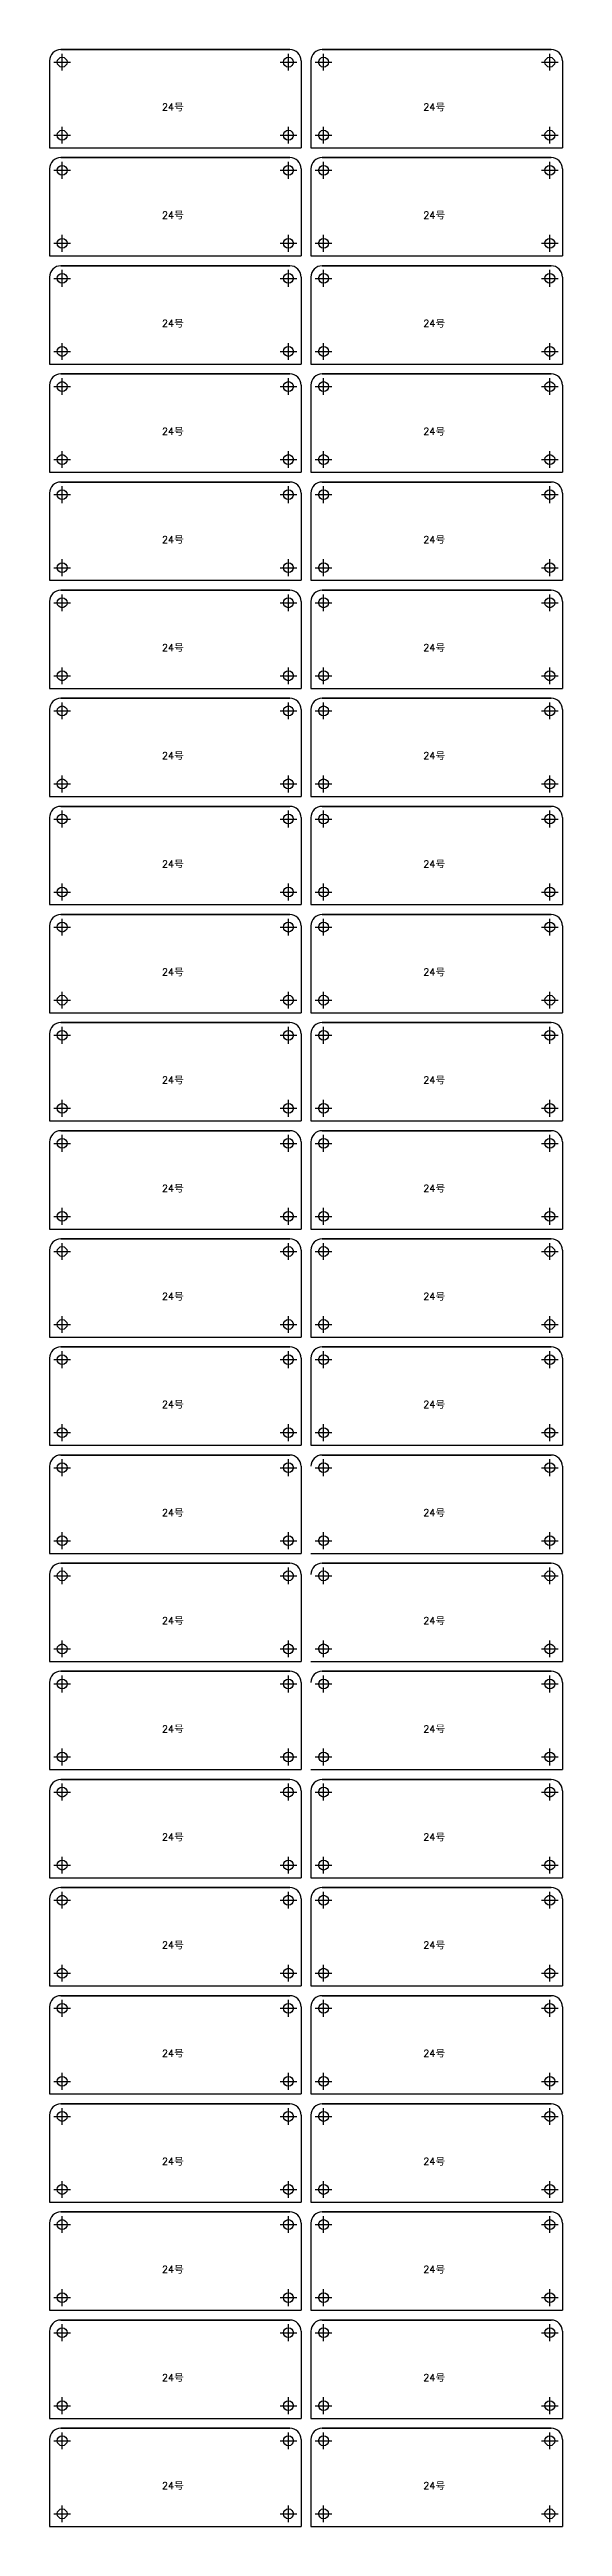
# Model space of a CAD drawing. Header units: millimetres. Extents: x 0 to 7379, y 0 to 1000.
# Drawn here: x 4432 to 4615, y 114 to 996 of the extents above; entities that cross this region are included whole.
import ezdxf

# ---------------------------------------------------------------- set-up
doc = ezdxf.new("R2010")
doc.units = ezdxf.units.MM
doc.header["$PDMODE"] = 2
doc.header["$PDSIZE"] = 3
doc.layers.add('POINT', color=2, linetype='Continuous')
doc.layers.add('PROPRO', color=1, linetype='Continuous')
doc.styles.get("Standard").update_dxf_attribs({"font": 'txt.shx', "height": 2})

msp = doc.modelspace()

# ---------------------------------------------------------------- texts
at = {"char_height": 2.5, "width": 40.286781, "attachment_point": 1}
for insert in [(4471.9231, 976.7695), (4565.0231, 976.7695), (4471.9231, 938.2695), (4565.0231, 938.2695), (4471.9231, 899.7695), (4565.0231, 899.7695), (4471.9231, 861.2695), (4565.0231, 861.2695), (4471.9231, 822.7695), (4565.0231, 822.7695), (4471.9231, 784.2695), (4565.0231, 784.2695), (4471.9231, 745.7695), (4565.0231, 745.7695), (4471.9231, 707.2695), (4565.0231, 707.2695), (4471.9231, 668.7695), (4565.0231, 668.7695), (4471.9231, 630.2695), (4565.0231, 630.2695), (4471.9231, 591.7695), (4565.0231, 591.7695), (4471.9231, 553.2695), (4565.0231, 553.2695), (4471.9231, 514.7695), (4565.0231, 514.7695), (4471.9231, 476.2695), (4565.0231, 476.2695), (4471.9231, 437.7695), (4565.0231, 437.7695), (4471.9231, 399.2695), (4565.0231, 399.2695), (4471.9231, 360.7695), (4565.0231, 360.7695), (4471.9231, 322.2695), (4565.0231, 322.2695), (4471.9231, 283.7695), (4565.0231, 283.7695), (4471.9231, 245.2695), (4565.0231, 245.2695), (4471.9231, 206.7695), (4565.0231, 206.7695), (4471.9231, 168.2695), (4565.0231, 168.2695), (4471.9231, 129.7695), (4565.0231, 129.7695)]:
    msp.add_mtext('24{\\fSimSun|b0|i0|c134|p2;号}', dxfattribs=dict(at, insert=insert))

# ---------------------------------------------------------------- blocks, each defined once
blk = doc.blocks.new('*U13', base_point=(-136.367, 1432.565))
at = {"layer": 'POINT', "color": 2}
blk.add_point((-136.367, 1432.565), dxfattribs=at)
at = {"layer": 'PROPRO'}
blk.add_circle((-136.367, 1432.565), 1.75, dxfattribs=at)
blk = doc.blocks.new('*U11', base_point=(-136.367, 1458.565))
at = {"layer": 'POINT', "color": 2}
blk.add_point((-136.367, 1458.565), dxfattribs=at)
at = {"layer": 'PROPRO'}
blk.add_circle((-136.367, 1458.565), 1.75, dxfattribs=at)
blk = doc.blocks.new('*U14', base_point=(-55.767, 1432.565))
at = {"layer": 'POINT', "color": 2}
blk.add_point((-55.767, 1432.565), dxfattribs=at)
at = {"layer": 'PROPRO'}
blk.add_circle((-55.767, 1432.565), 1.75, dxfattribs=at)
blk = doc.blocks.new('*U12', base_point=(-55.767, 1458.565))
at = {"layer": 'POINT', "color": 2}
blk.add_point((-55.767, 1458.565), dxfattribs=at)
at = {"layer": 'PROPRO'}
blk.add_circle((-55.767, 1458.565), 1.75, dxfattribs=at)

# ---------------------------------------------------------------- linework, layer by layer
for p, q in [((4431.8689, 992), (4431.8689, 961)), ((4431.8689, 992), (4431.8689, 981.8)), ((4517.4689, 996), (4435.8689, 996)), ((4435.8689, 996), (4517.4689, 996)), ((4521.4689, 992), (4521.4689, 961)), ((4521.4689, 992), (4521.4689, 966)), ((4521.4689, 992), (4521.4689, 981.8)), ((4521.4689, 992), (4521.4689, 981.8)), ((4524.9689, 992), (4524.9689, 961)), ((4524.9689, 992), (4524.9689, 981.8)), ((4528.9689, 996), (4610.5689, 996)), ((4610.5689, 996), (4528.9689, 996)), ((4614.5689, 992), (4614.5689, 966)), ((4614.5689, 992), (4614.5689, 961)), ((4614.5689, 992), (4614.5689, 981.8)), ((4614.5689, 992), (4614.5689, 981.8)), ((4431.8689, 961), (4521.4689, 961)), ((4431.8689, 953.5), (4431.8689, 922.5)), ((4431.8689, 953.5), (4431.8689, 943.3)), ((4435.8689, 957.5), (4517.4689, 957.5)), ((4517.4689, 957.5), (4435.8689, 957.5)), ((4472.1189, 961), (4481.2189, 961)), ((4521.4689, 953.5), (4521.4689, 927.5)), ((4521.4689, 953.5), (4521.4689, 922.5)), ((4521.4689, 953.5), (4521.4689, 943.3)), ((4521.4689, 953.5), (4521.4689, 943.3)), ((4524.9689, 961), (4614.5689, 961)), ((4524.9689, 953.5), (4524.9689, 922.5)), ((4524.9689, 953.5), (4524.9689, 943.3)), ((4610.5689, 957.5), (4528.9689, 957.5)), ((4528.9689, 957.5), (4610.5689, 957.5)), ((4565.2189, 961), (4574.3189, 961)), ((4614.5689, 953.5), (4614.5689, 922.5)), ((4614.5689, 953.5), (4614.5689, 927.5)), ((4614.5689, 953.5), (4614.5689, 943.3)), ((4614.5689, 953.5), (4614.5689, 943.3)), ((4431.8689, 922.5), (4521.4689, 922.5)), ((4435.8689, 919), (4517.4689, 919)), ((4517.4689, 919), (4435.8689, 919)), ((4472.1189, 922.5), (4481.2189, 922.5)), ((4524.9689, 922.5), (4614.5689, 922.5)), ((4610.5689, 919), (4528.9689, 919)), ((4528.9689, 919), (4610.5689, 919)), ((4565.2189, 922.5), (4574.3189, 922.5)), ((4431.8689, 915), (4431.8689, 884)), ((4431.8689, 915), (4431.8689, 904.8)), ((4521.4689, 915), (4521.4689, 884)), ((4521.4689, 915), (4521.4689, 889)), ((4521.4689, 915), (4521.4689, 904.8)), ((4521.4689, 915), (4521.4689, 904.8)), ((4524.9689, 915), (4524.9689, 884)), ((4524.9689, 915), (4524.9689, 904.8)), ((4614.5689, 915), (4614.5689, 889)), ((4614.5689, 915), (4614.5689, 884)), ((4614.5689, 915), (4614.5689, 904.8)), ((4614.5689, 915), (4614.5689, 904.8)), ((4431.8689, 884), (4521.4689, 884)), ((4472.1189, 884), (4481.2189, 884)), ((4524.9689, 884), (4614.5689, 884)), ((4565.2189, 884), (4574.3189, 884)), ((4431.8689, 876.5), (4431.8689, 845.5)), ((4431.8689, 876.5), (4431.8689, 866.3)), ((4435.8689, 880.5), (4517.4689, 880.5)), ((4517.4689, 880.5), (4435.8689, 880.5)), ((4521.4689, 876.5), (4521.4689, 850.5)), ((4521.4689, 876.5), (4521.4689, 845.5)), ((4521.4689, 876.5), (4521.4689, 866.3)), ((4521.4689, 876.5), (4521.4689, 866.3)), ((4524.9689, 876.5), (4524.9689, 845.5)), ((4524.9689, 876.5), (4524.9689, 866.3)), ((4610.5689, 880.5), (4528.9689, 880.5)), ((4528.9689, 880.5), (4610.5689, 880.5)), ((4614.5689, 876.5), (4614.5689, 845.5)), ((4614.5689, 876.5), (4614.5689, 850.5)), ((4614.5689, 876.5), (4614.5689, 866.3)), ((4614.5689, 876.5), (4614.5689, 866.3)), ((4431.8689, 845.5), (4521.4689, 845.5)), ((4431.8689, 838), (4431.8689, 807)), ((4431.8689, 838), (4431.8689, 827.8)), ((4435.8689, 842), (4517.4689, 842)), ((4517.4689, 842), (4435.8689, 842)), ((4472.1189, 845.5), (4481.2189, 845.5)), ((4521.4689, 838), (4521.4689, 812)), ((4521.4689, 838), (4521.4689, 807)), ((4521.4689, 838), (4521.4689, 827.8)), ((4521.4689, 838), (4521.4689, 827.8)), ((4524.9689, 845.5), (4614.5689, 845.5)), ((4524.9689, 838), (4524.9689, 807)), ((4524.9689, 838), (4524.9689, 827.8)), ((4528.9689, 842), (4610.5689, 842)), ((4610.5689, 842), (4528.9689, 842)), ((4565.2189, 845.5), (4574.3189, 845.5)), ((4614.5689, 838), (4614.5689, 807)), ((4614.5689, 838), (4614.5689, 812)), ((4614.5689, 838), (4614.5689, 827.8)), ((4614.5689, 838), (4614.5689, 827.8)), ((4431.8689, 807), (4521.4689, 807)), ((4517.4689, 803.5), (4435.8689, 803.5)), ((4435.8689, 803.5), (4517.4689, 803.5)), ((4472.1189, 807), (4481.2189, 807)), ((4524.9689, 807), (4614.5689, 807)), ((4528.9689, 803.5), (4610.5689, 803.5)), ((4610.5689, 803.5), (4528.9689, 803.5)), ((4565.2189, 807), (4574.3189, 807)), ((4431.8689, 799.5), (4431.8689, 768.5)), ((4431.8689, 799.5), (4431.8689, 789.3)), ((4521.4689, 799.5), (4521.4689, 768.5)), ((4521.4689, 799.5), (4521.4689, 789.3)), ((4521.4689, 799.5), (4521.4689, 789.3)), ((4521.4689, 799.5), (4521.4689, 773.5)), ((4524.9689, 799.5), (4524.9689, 768.5)), ((4524.9689, 799.5), (4524.9689, 789.3)), ((4614.5689, 799.5), (4614.5689, 768.5)), ((4614.5689, 799.5), (4614.5689, 773.5)), ((4614.5689, 799.5), (4614.5689, 789.3)), ((4614.5689, 799.5), (4614.5689, 789.3)), ((4431.8689, 768.5), (4521.4689, 768.5)), ((4472.1189, 768.5), (4481.2189, 768.5)), ((4524.9689, 768.5), (4614.5689, 768.5)), ((4565.2189, 768.5), (4574.3189, 768.5)), ((4431.8689, 761), (4431.8689, 730)), ((4431.8689, 761), (4431.8689, 750.8)), ((4517.4689, 765), (4435.8689, 765)), ((4435.8689, 765), (4517.4689, 765)), ((4521.4689, 761), (4521.4689, 730)), ((4521.4689, 761), (4521.4689, 735)), ((4521.4689, 761), (4521.4689, 750.8)), ((4521.4689, 761), (4521.4689, 750.8)), ((4524.9689, 761), (4524.9689, 730)), ((4524.9689, 761), (4524.9689, 750.8)), ((4528.9689, 765), (4610.5689, 765)), ((4610.5689, 765), (4528.9689, 765)), ((4614.5689, 761), (4614.5689, 730)), ((4614.5689, 761), (4614.5689, 750.8)), ((4614.5689, 761), (4614.5689, 750.8)), ((4614.5689, 761), (4614.5689, 735)), ((4431.8689, 730), (4521.4689, 730)), ((4517.4689, 726.5), (4435.8689, 726.5)), ((4435.8689, 726.5), (4517.4689, 726.5)), ((4472.1189, 730), (4481.2189, 730)), ((4524.9689, 730), (4614.5689, 730)), ((4528.9689, 726.5), (4610.5689, 726.5)), ((4610.5689, 726.5), (4528.9689, 726.5)), ((4565.2189, 730), (4574.3189, 730)), ((4431.8689, 722.5), (4431.8689, 691.5)), ((4431.8689, 722.5), (4431.8689, 712.3)), ((4521.4689, 722.5), (4521.4689, 691.5)), ((4521.4689, 722.5), (4521.4689, 712.3)), ((4521.4689, 722.5), (4521.4689, 712.3)), ((4521.4689, 722.5), (4521.4689, 696.5)), ((4524.9689, 722.5), (4524.9689, 691.5)), ((4524.9689, 722.5), (4524.9689, 712.3)), ((4614.5689, 722.5), (4614.5689, 691.5)), ((4614.5689, 722.5), (4614.5689, 696.5)), ((4614.5689, 722.5), (4614.5689, 712.3)), ((4614.5689, 722.5), (4614.5689, 712.3)), ((4431.8689, 691.5), (4521.4689, 691.5)), ((4517.4689, 688), (4435.8689, 688)), ((4435.8689, 688), (4517.4689, 688)), ((4472.1189, 691.5), (4481.2189, 691.5)), ((4524.9689, 691.5), (4614.5689, 691.5)), ((4528.9689, 688), (4610.5689, 688)), ((4610.5689, 688), (4528.9689, 688)), ((4565.2189, 691.5), (4574.3189, 691.5)), ((4431.8689, 684), (4431.8689, 653)), ((4431.8689, 684), (4431.8689, 673.8)), ((4521.4689, 684), (4521.4689, 653)), ((4521.4689, 684), (4521.4689, 673.8)), ((4521.4689, 684), (4521.4689, 673.8)), ((4521.4689, 684), (4521.4689, 658)), ((4524.9689, 684), (4524.9689, 653)), ((4524.9689, 684), (4524.9689, 673.8)), ((4614.5689, 684), (4614.5689, 653)), ((4614.5689, 684), (4614.5689, 658)), ((4614.5689, 684), (4614.5689, 673.8)), ((4614.5689, 684), (4614.5689, 673.8)), ((4431.8689, 653), (4521.4689, 653)), ((4472.1189, 653), (4481.2189, 653)), ((4524.9689, 653), (4614.5689, 653)), ((4565.2189, 653), (4574.3189, 653)), ((4431.8689, 645.5), (4431.8689, 614.5)), ((4431.8689, 645.5), (4431.8689, 635.3)), ((4517.4689, 649.5), (4435.8689, 649.5)), ((4435.8689, 649.5), (4517.4689, 649.5)), ((4521.4689, 645.5), (4521.4689, 614.5)), ((4521.4689, 645.5), (4521.4689, 619.5)), ((4521.4689, 645.5), (4521.4689, 635.3)), ((4521.4689, 645.5), (4521.4689, 635.3)), ((4524.9689, 645.5), (4524.9689, 614.5)), ((4524.9689, 645.5), (4524.9689, 635.3)), ((4528.9689, 649.5), (4610.5689, 649.5)), ((4610.5689, 649.5), (4528.9689, 649.5)), ((4614.5689, 645.5), (4614.5689, 614.5)), ((4614.5689, 645.5), (4614.5689, 635.3)), ((4614.5689, 645.5), (4614.5689, 635.3)), ((4614.5689, 645.5), (4614.5689, 619.5)), ((4431.8689, 614.5), (4521.4689, 614.5)), ((4517.4689, 611), (4435.8689, 611)), ((4435.8689, 611), (4517.4689, 611)), ((4472.1189, 614.5), (4481.2189, 614.5)), ((4524.9689, 614.5), (4614.5689, 614.5)), ((4528.9689, 611), (4610.5689, 611)), ((4610.5689, 611), (4528.9689, 611)), ((4565.2189, 614.5), (4574.3189, 614.5)), ((4431.8689, 607), (4431.8689, 576)), ((4431.8689, 607), (4431.8689, 596.8)), ((4521.4689, 607), (4521.4689, 576)), ((4521.4689, 607), (4521.4689, 581)), ((4521.4689, 607), (4521.4689, 596.8)), ((4521.4689, 607), (4521.4689, 596.8)), ((4524.9689, 607), (4524.9689, 576)), ((4524.9689, 607), (4524.9689, 596.8)), ((4614.5689, 607), (4614.5689, 576)), ((4614.5689, 607), (4614.5689, 596.8)), ((4614.5689, 607), (4614.5689, 596.8)), ((4614.5689, 607), (4614.5689, 581)), ((4431.8689, 576), (4521.4689, 576)), ((4472.1189, 576), (4481.2189, 576)), ((4524.9689, 576), (4614.5689, 576)), ((4565.2189, 576), (4574.3189, 576)), ((4431.8689, 568.5), (4431.8689, 537.5)), ((4431.8689, 568.5), (4431.8689, 558.3)), ((4517.4689, 572.5), (4435.8689, 572.5)), ((4435.8689, 572.5), (4517.4689, 572.5)), ((4521.4689, 568.5), (4521.4689, 537.5)), ((4521.4689, 568.5), (4521.4689, 558.3)), ((4521.4689, 568.5), (4521.4689, 558.3)), ((4521.4689, 568.5), (4521.4689, 542.5)), ((4524.9689, 568.5), (4524.9689, 537.5)), ((4524.9689, 568.5), (4524.9689, 558.3)), ((4528.9689, 572.5), (4610.5689, 572.5)), ((4610.5689, 572.5), (4528.9689, 572.5)), ((4614.5689, 568.5), (4614.5689, 537.5)), ((4614.5689, 568.5), (4614.5689, 542.5)), ((4614.5689, 568.5), (4614.5689, 558.3)), ((4614.5689, 568.5), (4614.5689, 558.3)), ((4431.8689, 537.5), (4521.4689, 537.5)), ((4431.8689, 530), (4431.8689, 499)), ((4431.8689, 530), (4431.8689, 519.8)), ((4517.4689, 534), (4435.8689, 534)), ((4435.8689, 534), (4517.4689, 534)), ((4472.1189, 537.5), (4481.2189, 537.5)), ((4521.4689, 530), (4521.4689, 499)), ((4521.4689, 530), (4521.4689, 504)), ((4521.4689, 530), (4521.4689, 519.8)), ((4521.4689, 530), (4521.4689, 519.8)), ((4524.9689, 537.5), (4614.5689, 537.5)), ((4524.9689, 530), (4524.9689, 499)), ((4524.9689, 530), (4524.9689, 519.8)), ((4528.9689, 534), (4610.5689, 534)), ((4610.5689, 534), (4528.9689, 534)), ((4565.2189, 537.5), (4574.3189, 537.5)), ((4614.5689, 530), (4614.5689, 499)), ((4614.5689, 530), (4614.5689, 504)), ((4614.5689, 530), (4614.5689, 519.8)), ((4614.5689, 530), (4614.5689, 519.8)), ((4431.8689, 499), (4521.4689, 499)), ((4517.4689, 495.5), (4435.8689, 495.5)), ((4435.8689, 495.5), (4517.4689, 495.5)), ((4472.1189, 499), (4481.2189, 499)), ((4524.9689, 499), (4614.5689, 499)), ((4528.9689, 495.5), (4610.5689, 495.5)), ((4610.5689, 495.5), (4528.9689, 495.5)), ((4565.2189, 499), (4574.3189, 499)), ((4431.8689, 491.5), (4431.8689, 460.5)), ((4431.8689, 491.5), (4431.8689, 481.3)), ((4521.4689, 491.5), (4521.4689, 460.5)), ((4521.4689, 491.5), (4521.4689, 465.5)), ((4521.4689, 491.5), (4521.4689, 481.3)), ((4521.4689, 491.5), (4521.4689, 481.3)), ((4614.5689, 491.5), (4614.5689, 460.5)), ((4614.5689, 491.5), (4614.5689, 465.5)), ((4614.5689, 491.5), (4614.5689, 481.3)), ((4614.5689, 491.5), (4614.5689, 481.3)), ((4431.8689, 460.5), (4521.4689, 460.5)), ((4472.1189, 460.5), (4481.2189, 460.5)), ((4524.9689, 460.5), (4614.5689, 460.5)), ((4565.2189, 460.5), (4574.3189, 460.5)), ((4431.8689, 453), (4431.8689, 422)), ((4431.8689, 453), (4431.8689, 442.8)), ((4517.4689, 457), (4435.8689, 457)), ((4435.8689, 457), (4517.4689, 457)), ((4521.4689, 453), (4521.4689, 427)), ((4521.4689, 453), (4521.4689, 422)), ((4521.4689, 453), (4521.4689, 442.8)), ((4521.4689, 453), (4521.4689, 442.8)), ((4528.9689, 457), (4610.5689, 457)), ((4610.5689, 457), (4528.9689, 457)), ((4614.5689, 453), (4614.5689, 422)), ((4614.5689, 453), (4614.5689, 427)), ((4614.5689, 453), (4614.5689, 442.8)), ((4614.5689, 453), (4614.5689, 442.8)), ((4431.8689, 422), (4521.4689, 422)), ((4517.4689, 418.5), (4435.8689, 418.5)), ((4435.8689, 418.5), (4517.4689, 418.5)), ((4472.1189, 422), (4481.2189, 422)), ((4524.9689, 422), (4614.5689, 422)), ((4528.9689, 418.5), (4610.5689, 418.5)), ((4610.5689, 418.5), (4528.9689, 418.5)), ((4565.2189, 422), (4574.3189, 422)), ((4431.8689, 414.5), (4431.8689, 383.5)), ((4431.8689, 414.5), (4431.8689, 404.3)), ((4521.4689, 414.5), (4521.4689, 388.5)), ((4521.4689, 414.5), (4521.4689, 383.5)), ((4521.4689, 414.5), (4521.4689, 404.3)), ((4521.4689, 414.5), (4521.4689, 404.3)), ((4614.5689, 414.5), (4614.5689, 383.5)), ((4614.5689, 414.5), (4614.5689, 388.5)), ((4614.5689, 414.5), (4614.5689, 404.3)), ((4614.5689, 414.5), (4614.5689, 404.3)), ((4431.8689, 383.5), (4521.4689, 383.5)), ((4517.4689, 380), (4435.8689, 380)), ((4435.8689, 380), (4517.4689, 380)), ((4472.1189, 383.5), (4481.2189, 383.5)), ((4524.9689, 383.5), (4614.5689, 383.5)), ((4528.9689, 380), (4610.5689, 380)), ((4610.5689, 380), (4528.9689, 380)), ((4565.2189, 383.5), (4574.3189, 383.5)), ((4431.8689, 376), (4431.8689, 345)), ((4431.8689, 376), (4431.8689, 365.8)), ((4521.4689, 376), (4521.4689, 350)), ((4521.4689, 376), (4521.4689, 345)), ((4521.4689, 376), (4521.4689, 365.8)), ((4521.4689, 376), (4521.4689, 365.8)), ((4524.9689, 376), (4524.9689, 345)), ((4524.9689, 376), (4524.9689, 365.8)), ((4614.5689, 376), (4614.5689, 345)), ((4614.5689, 376), (4614.5689, 350)), ((4614.5689, 376), (4614.5689, 365.8)), ((4614.5689, 376), (4614.5689, 365.8)), ((4431.8689, 345), (4521.4689, 345)), ((4472.1189, 345), (4481.2189, 345)), ((4524.9689, 345), (4614.5689, 345)), ((4565.2189, 345), (4574.3189, 345)), ((4431.8689, 337.5), (4431.8689, 306.5)), ((4431.8689, 337.5), (4431.8689, 327.3)), ((4517.4689, 341.5), (4435.8689, 341.5)), ((4435.8689, 341.5), (4517.4689, 341.5)), ((4521.4689, 337.5), (4521.4689, 311.5)), ((4521.4689, 337.5), (4521.4689, 306.5)), ((4521.4689, 337.5), (4521.4689, 327.3)), ((4521.4689, 337.5), (4521.4689, 327.3)), ((4524.9689, 337.5), (4524.9689, 306.5)), ((4524.9689, 337.5), (4524.9689, 327.3)), ((4528.9689, 341.5), (4610.5689, 341.5)), ((4610.5689, 341.5), (4528.9689, 341.5)), ((4614.5689, 337.5), (4614.5689, 306.5)), ((4614.5689, 337.5), (4614.5689, 311.5)), ((4614.5689, 337.5), (4614.5689, 327.3)), ((4614.5689, 337.5), (4614.5689, 327.3)), ((4431.8689, 306.5), (4521.4689, 306.5)), ((4517.4689, 303), (4435.8689, 303)), ((4435.8689, 303), (4517.4689, 303)), ((4472.1189, 306.5), (4481.2189, 306.5)), ((4524.9689, 306.5), (4614.5689, 306.5)), ((4528.9689, 303), (4610.5689, 303)), ((4610.5689, 303), (4528.9689, 303)), ((4565.2189, 306.5), (4574.3189, 306.5)), ((4431.8689, 299), (4431.8689, 268)), ((4431.8689, 299), (4431.8689, 288.8)), ((4521.4689, 299), (4521.4689, 273)), ((4521.4689, 299), (4521.4689, 268)), ((4521.4689, 299), (4521.4689, 288.8)), ((4521.4689, 299), (4521.4689, 288.8)), ((4524.9689, 299), (4524.9689, 268)), ((4524.9689, 299), (4524.9689, 288.8)), ((4614.5689, 299), (4614.5689, 268)), ((4614.5689, 299), (4614.5689, 273)), ((4614.5689, 299), (4614.5689, 288.8)), ((4614.5689, 299), (4614.5689, 288.8)), ((4431.8689, 268), (4521.4689, 268)), ((4472.1189, 268), (4481.2189, 268)), ((4524.9689, 268), (4614.5689, 268)), ((4565.2189, 268), (4574.3189, 268)), ((4431.8689, 260.5), (4431.8689, 229.5)), ((4431.8689, 260.5), (4431.8689, 250.3)), ((4517.4689, 264.5), (4435.8689, 264.5)), ((4435.8689, 264.5), (4517.4689, 264.5)), ((4521.4689, 260.5), (4521.4689, 229.5)), ((4521.4689, 260.5), (4521.4689, 234.5)), ((4521.4689, 260.5), (4521.4689, 250.3)), ((4521.4689, 260.5), (4521.4689, 250.3)), ((4524.9689, 260.5), (4524.9689, 229.5)), ((4524.9689, 260.5), (4524.9689, 250.3)), ((4528.9689, 264.5), (4610.5689, 264.5)), ((4610.5689, 264.5), (4528.9689, 264.5)), ((4614.5689, 260.5), (4614.5689, 234.5)), ((4614.5689, 260.5), (4614.5689, 229.5)), ((4614.5689, 260.5), (4614.5689, 250.3)), ((4614.5689, 260.5), (4614.5689, 250.3)), ((4431.8689, 229.5), (4521.4689, 229.5)), ((4472.1189, 229.5), (4481.2189, 229.5)), ((4524.9689, 229.5), (4614.5689, 229.5)), ((4565.2189, 229.5), (4574.3189, 229.5)), ((4431.8689, 222), (4431.8689, 191)), ((4431.8689, 222), (4431.8689, 211.8)), ((4517.4689, 226), (4435.8689, 226)), ((4435.8689, 226), (4517.4689, 226)), ((4521.4689, 222), (4521.4689, 196)), ((4521.4689, 222), (4521.4689, 191)), ((4521.4689, 222), (4521.4689, 211.8)), ((4521.4689, 222), (4521.4689, 211.8)), ((4524.9689, 222), (4524.9689, 191)), ((4524.9689, 222), (4524.9689, 211.8)), ((4528.9689, 226), (4610.5689, 226)), ((4610.5689, 226), (4528.9689, 226)), ((4614.5689, 222), (4614.5689, 191)), ((4614.5689, 222), (4614.5689, 196)), ((4614.5689, 222), (4614.5689, 211.8)), ((4614.5689, 222), (4614.5689, 211.8)), ((4431.8689, 191), (4521.4689, 191)), ((4517.4689, 187.5), (4435.8689, 187.5)), ((4435.8689, 187.5), (4517.4689, 187.5)), ((4472.1189, 191), (4481.2189, 191)), ((4524.9689, 191), (4614.5689, 191)), ((4528.9689, 187.5), (4610.5689, 187.5)), ((4610.5689, 187.5), (4528.9689, 187.5)), ((4565.2189, 191), (4574.3189, 191)), ((4431.8689, 183.5), (4431.8689, 152.5)), ((4431.8689, 183.5), (4431.8689, 173.3)), ((4521.4689, 183.5), (4521.4689, 152.5)), ((4521.4689, 183.5), (4521.4689, 157.5)), ((4521.4689, 183.5), (4521.4689, 173.3)), ((4521.4689, 183.5), (4521.4689, 173.3)), ((4524.9689, 183.5), (4524.9689, 152.5)), ((4524.9689, 183.5), (4524.9689, 173.3)), ((4614.5689, 183.5), (4614.5689, 157.5)), ((4614.5689, 183.5), (4614.5689, 152.5)), ((4614.5689, 183.5), (4614.5689, 173.3)), ((4614.5689, 183.5), (4614.5689, 173.3)), ((4431.8689, 152.5), (4521.4689, 152.5)), ((4472.1189, 152.5), (4481.2189, 152.5)), ((4524.9689, 152.5), (4614.5689, 152.5)), ((4565.2189, 152.5), (4574.3189, 152.5)), ((4431.8689, 145), (4431.8689, 114)), ((4431.8689, 145), (4431.8689, 134.8)), ((4517.4689, 149), (4435.8689, 149)), ((4435.8689, 149), (4517.4689, 149)), ((4521.4689, 145), (4521.4689, 114)), ((4521.4689, 145), (4521.4689, 119)), ((4521.4689, 145), (4521.4689, 134.8)), ((4521.4689, 145), (4521.4689, 134.8)), ((4524.9689, 145), (4524.9689, 114)), ((4524.9689, 145), (4524.9689, 134.8)), ((4610.5689, 149), (4528.9689, 149)), ((4528.9689, 149), (4610.5689, 149)), ((4614.5689, 145), (4614.5689, 119)), ((4614.5689, 145), (4614.5689, 114)), ((4614.5689, 145), (4614.5689, 134.8)), ((4614.5689, 145), (4614.5689, 134.8)), ((4431.8689, 114), (4521.4689, 114)), ((4472.1189, 114), (4481.2189, 114)), ((4524.9689, 114), (4614.5689, 114)), ((4565.2189, 114), (4574.3189, 114))]:
    msp.add_line(p, q)
for centre in [(4436.3689, 991.5), (4516.9689, 991.5), (4529.4689, 991.5), (4610.0689, 991.5), (4436.3689, 965.5), (4516.9689, 965.5), (4529.4689, 965.5), (4610.0689, 965.5), (4436.3689, 953), (4516.9689, 953), (4529.4689, 953), (4610.0689, 953), (4436.3689, 927), (4516.9689, 927), (4529.4689, 927), (4610.0689, 927), (4436.3689, 914.5), (4516.9689, 914.5), (4529.4689, 914.5), (4610.0689, 914.5), (4436.3689, 888.5), (4516.9689, 888.5), (4529.4689, 888.5), (4610.0689, 888.5), (4436.3689, 876), (4516.9689, 876), (4529.4689, 876), (4610.0689, 876), (4436.3689, 850), (4516.9689, 850), (4529.4689, 850), (4610.0689, 850), (4436.3689, 837.5), (4516.9689, 837.5), (4529.4689, 837.5), (4610.0689, 837.5), (4436.3689, 811.5), (4516.9689, 811.5), (4529.4689, 811.5), (4610.0689, 811.5), (4436.3689, 799), (4516.9689, 799), (4529.4689, 799), (4610.0689, 799), (4436.3689, 773), (4516.9689, 773), (4529.4689, 773), (4610.0689, 773), (4436.3689, 760.5), (4516.9689, 760.5), (4529.4689, 760.5), (4610.0689, 760.5), (4436.3689, 734.5), (4516.9689, 734.5), (4529.4689, 734.5), (4610.0689, 734.5), (4436.3689, 722), (4516.9689, 722), (4529.4689, 722), (4610.0689, 722), (4436.3689, 696), (4516.9689, 696), (4529.4689, 696), (4610.0689, 696), (4436.3689, 683.5), (4516.9689, 683.5), (4529.4689, 683.5), (4610.0689, 683.5), (4436.3689, 657.5), (4516.9689, 657.5), (4529.4689, 657.5), (4610.0689, 657.5), (4436.3689, 645), (4516.9689, 645), (4529.4689, 645), (4610.0689, 645), (4436.3689, 619), (4516.9689, 619), (4529.4689, 619), (4610.0689, 619), (4436.3689, 606.5), (4516.9689, 606.5), (4529.4689, 606.5), (4610.0689, 606.5), (4436.3689, 580.5), (4516.9689, 580.5), (4529.4689, 580.5), (4610.0689, 580.5), (4436.3689, 568), (4516.9689, 568), (4529.4689, 568), (4610.0689, 568), (4436.3689, 542), (4516.9689, 542), (4529.4689, 542), (4610.0689, 542), (4436.3689, 529.5), (4516.9689, 529.5), (4529.4689, 529.5), (4610.0689, 529.5), (4436.3689, 503.5), (4516.9689, 503.5), (4529.4689, 503.5), (4610.0689, 503.5), (4436.3689, 491), (4516.9689, 491), (4529.4689, 491), (4610.0689, 491), (4436.3689, 465), (4516.9689, 465), (4529.4689, 465), (4610.0689, 465), (4436.3689, 452.5), (4516.9689, 452.5), (4529.4689, 452.5), (4610.0689, 452.5), (4436.3689, 426.5), (4516.9689, 426.5), (4529.4689, 426.5), (4610.0689, 426.5), (4436.3689, 414), (4516.9689, 414), (4529.4689, 414), (4610.0689, 414), (4436.3689, 388), (4516.9689, 388), (4529.4689, 388), (4610.0689, 388), (4436.3689, 375.5), (4516.9689, 375.5), (4529.4689, 375.5), (4610.0689, 375.5), (4436.3689, 349.5), (4516.9689, 349.5), (4529.4689, 349.5), (4610.0689, 349.5), (4436.3689, 337), (4516.9689, 337), (4529.4689, 337), (4610.0689, 337), (4436.3689, 311), (4516.9689, 311), (4529.4689, 311), (4610.0689, 311), (4436.3689, 298.5), (4516.9689, 298.5), (4529.4689, 298.5), (4610.0689, 298.5), (4436.3689, 272.5), (4516.9689, 272.5), (4529.4689, 272.5), (4610.0689, 272.5), (4436.3689, 260), (4516.9689, 260), (4529.4689, 260), (4610.0689, 260), (4436.3689, 234), (4516.9689, 234), (4529.4689, 234), (4610.0689, 234), (4436.3689, 221.5), (4516.9689, 221.5), (4529.4689, 221.5), (4610.0689, 221.5), (4436.3689, 195.5), (4516.9689, 195.5), (4529.4689, 195.5), (4610.0689, 195.5), (4436.3689, 183), (4516.9689, 183), (4529.4689, 183), (4610.0689, 183), (4436.3689, 157), (4516.9689, 157), (4529.4689, 157), (4610.0689, 157), (4436.3689, 144.5), (4516.9689, 144.5), (4529.4689, 144.5), (4610.0689, 144.5), (4436.3689, 118.5), (4516.9689, 118.5), (4529.4689, 118.5), (4610.0689, 118.5)]:
    msp.add_circle(centre, 1.75)
for centre, start, end in [((4435.8689, 992), 90, 180), ((4517.4689, 992), 0, 90), ((4528.9689, 992), 90, 180), ((4610.5689, 992), 0, 90), ((4435.8689, 953.5), 90, 180), ((4517.4689, 953.5), 0, 90), ((4528.9689, 953.5), 90, 180), ((4610.5689, 953.5), 0, 90), ((4435.8689, 915), 90, 180), ((4517.4689, 915), 0, 90), ((4528.9689, 915), 90, 180), ((4610.5689, 915), 0, 90), ((4435.8689, 876.5), 90, 180), ((4517.4689, 876.5), 0, 90), ((4528.9689, 876.5), 90, 180), ((4610.5689, 876.5), 0, 90), ((4435.8689, 838), 90, 180), ((4517.4689, 838), 0, 90), ((4528.9689, 838), 90, 180), ((4610.5689, 838), 0, 90), ((4435.8689, 799.5), 90, 180), ((4517.4689, 799.5), 0, 90), ((4528.9689, 799.5), 90, 180), ((4610.5689, 799.5), 0, 90), ((4435.8689, 761), 90, 180), ((4517.4689, 761), 0, 90), ((4528.9689, 761), 90, 180), ((4610.5689, 761), 0, 90), ((4435.8689, 722.5), 90, 180), ((4517.4689, 722.5), 0, 90), ((4528.9689, 722.5), 90, 180), ((4610.5689, 722.5), 0, 90), ((4435.8689, 684), 90, 180), ((4517.4689, 684), 0, 90), ((4528.9689, 684), 90, 180), ((4610.5689, 684), 0, 90), ((4435.8689, 645.5), 90, 180), ((4517.4689, 645.5), 0, 90), ((4528.9689, 645.5), 90, 180), ((4610.5689, 645.5), 0, 90), ((4435.8689, 607), 90, 180), ((4517.4689, 607), 0, 90), ((4528.9689, 607), 90, 180), ((4610.5689, 607), 0, 90), ((4435.8689, 568.5), 90, 180), ((4517.4689, 568.5), 0, 90), ((4528.9689, 568.5), 90, 180), ((4610.5689, 568.5), 0, 90), ((4435.8689, 530), 90, 180), ((4517.4689, 530), 0, 90), ((4528.9689, 530), 90, 180), ((4610.5689, 530), 0, 90), ((4435.8689, 491.5), 90, 180), ((4517.4689, 491.5), 0, 90), ((4528.9689, 491.5), 90, 180), ((4610.5689, 491.5), 0, 90), ((4435.8689, 453), 90, 180), ((4517.4689, 453), 0, 90), ((4528.9689, 453), 90, 180), ((4610.5689, 453), 0, 90), ((4435.8689, 414.5), 90, 180), ((4517.4689, 414.5), 0, 90), ((4528.9689, 414.5), 90, 180), ((4610.5689, 414.5), 0, 90), ((4435.8689, 376), 90, 180), ((4517.4689, 376), 0, 90), ((4528.9689, 376), 90, 180), ((4610.5689, 376), 0, 90), ((4435.8689, 337.5), 90, 180), ((4517.4689, 337.5), 0, 90), ((4528.9689, 337.5), 90, 180), ((4610.5689, 337.5), 0, 90), ((4435.8689, 299), 90, 180), ((4517.4689, 299), 0, 90), ((4528.9689, 299), 90, 180), ((4610.5689, 299), 0, 90), ((4435.8689, 260.5), 90, 180), ((4517.4689, 260.5), 0, 90), ((4528.9689, 260.5), 90, 180), ((4610.5689, 260.5), 0, 90), ((4435.8689, 222), 90, 180), ((4517.4689, 222), 0, 90), ((4528.9689, 222), 90, 180), ((4610.5689, 222), 0, 90), ((4435.8689, 183.5), 90, 180), ((4517.4689, 183.5), 0, 90), ((4528.9689, 183.5), 90, 180), ((4610.5689, 183.5), 0, 90), ((4435.8689, 145), 90, 180), ((4517.4689, 145), 0, 90), ((4528.9689, 145), 90, 180), ((4610.5689, 145), 0, 90)]:
    msp.add_arc(centre, 4, start, end)

# ---------------------------------------------------------------- block references
at = {"layer": 'PROPRO'}
for name, p in [('*U11', (4436.3684, 991.5004)), ('*U12', (4516.9684, 991.5004)), ('*U11', (4529.4684, 991.5004)), ('*U12', (4610.0684, 991.5004)), ('*U13', (4436.3684, 965.5004)), ('*U14', (4516.9684, 965.5004)), ('*U13', (4529.4684, 965.5004)), ('*U14', (4610.0684, 965.5004)), ('*U11', (4436.3684, 953.0004)), ('*U12', (4516.9684, 953.0004)), ('*U11', (4529.4684, 953.0004)), ('*U12', (4610.0684, 953.0004)), ('*U13', (4436.3684, 927.0004)), ('*U14', (4516.9684, 927.0004)), ('*U13', (4529.4684, 927.0004)), ('*U14', (4610.0684, 927.0004)), ('*U11', (4436.3684, 914.5004)), ('*U12', (4516.9684, 914.5004)), ('*U11', (4529.4684, 914.5004)), ('*U12', (4610.0684, 914.5004)), ('*U13', (4436.3684, 888.5004)), ('*U14', (4516.9684, 888.5004)), ('*U13', (4529.4684, 888.5004)), ('*U14', (4610.0684, 888.5004)), ('*U11', (4436.3684, 876.0004)), ('*U12', (4516.9684, 876.0004)), ('*U11', (4529.4684, 876.0004)), ('*U12', (4610.0684, 876.0004)), ('*U13', (4436.3684, 850.0004)), ('*U14', (4516.9684, 850.0004)), ('*U13', (4529.4684, 850.0004)), ('*U14', (4610.0684, 850.0004)), ('*U11', (4436.3684, 837.5004)), ('*U12', (4516.9684, 837.5004)), ('*U11', (4529.4684, 837.5004)), ('*U12', (4610.0684, 837.5004)), ('*U13', (4436.3684, 811.5004)), ('*U14', (4516.9684, 811.5004)), ('*U13', (4529.4684, 811.5004)), ('*U14', (4610.0684, 811.5004)), ('*U11', (4436.3684, 799.0004)), ('*U12', (4516.9684, 799.0004)), ('*U11', (4529.4684, 799.0004)), ('*U12', (4610.0684, 799.0004)), ('*U13', (4436.3684, 773.0004)), ('*U14', (4516.9684, 773.0004)), ('*U13', (4529.4684, 773.0004)), ('*U14', (4610.0684, 773.0004)), ('*U11', (4436.3684, 760.5004)), ('*U12', (4516.9684, 760.5004)), ('*U11', (4529.4684, 760.5004)), ('*U12', (4610.0684, 760.5004)), ('*U13', (4436.3684, 734.5004)), ('*U14', (4516.9684, 734.5004)), ('*U13', (4529.4684, 734.5004)), ('*U14', (4610.0684, 734.5004)), ('*U11', (4436.3684, 722.0004)), ('*U12', (4516.9684, 722.0004)), ('*U11', (4529.4684, 722.0004)), ('*U12', (4610.0684, 722.0004)), ('*U13', (4436.3684, 696.0004)), ('*U14', (4516.9684, 696.0004)), ('*U13', (4529.4684, 696.0004)), ('*U14', (4610.0684, 696.0004)), ('*U11', (4436.3684, 683.5004)), ('*U12', (4516.9684, 683.5004)), ('*U11', (4529.4684, 683.5004)), ('*U12', (4610.0684, 683.5004)), ('*U13', (4436.3684, 657.5004)), ('*U14', (4516.9684, 657.5004)), ('*U13', (4529.4684, 657.5004)), ('*U14', (4610.0684, 657.5004)), ('*U11', (4436.3684, 645.0004)), ('*U12', (4516.9684, 645.0004)), ('*U11', (4529.4684, 645.0004)), ('*U12', (4610.0684, 645.0004)), ('*U13', (4436.3684, 619.0004)), ('*U14', (4516.9684, 619.0004)), ('*U13', (4529.4684, 619.0004)), ('*U14', (4610.0684, 619.0004)), ('*U11', (4436.3684, 606.5004)), ('*U12', (4516.9684, 606.5004)), ('*U11', (4529.4684, 606.5004)), ('*U12', (4610.0684, 606.5004)), ('*U13', (4436.3684, 580.5004)), ('*U14', (4516.9684, 580.5004)), ('*U13', (4529.4684, 580.5004)), ('*U14', (4610.0684, 580.5004)), ('*U11', (4436.3684, 568.0004)), ('*U12', (4516.9684, 568.0004)), ('*U11', (4529.4684, 568.0004)), ('*U12', (4610.0684, 568.0004)), ('*U13', (4436.3684, 542.0004)), ('*U14', (4516.9684, 542.0004)), ('*U13', (4529.4684, 542.0004)), ('*U14', (4610.0684, 542.0004)), ('*U11', (4436.3684, 529.5004)), ('*U12', (4516.9684, 529.5004)), ('*U11', (4529.4684, 529.5004)), ('*U12', (4610.0684, 529.5004)), ('*U13', (4436.3684, 503.5004)), ('*U14', (4516.9684, 503.5004)), ('*U13', (4529.4684, 503.5004)), ('*U14', (4610.0684, 503.5004)), ('*U11', (4436.3684, 491.0004)), ('*U12', (4516.9684, 491.0004)), ('*U11', (4529.4684, 491.0004)), ('*U12', (4610.0684, 491.0004)), ('*U13', (4436.3684, 465.0004)), ('*U14', (4516.9684, 465.0004)), ('*U13', (4529.4684, 465.0004)), ('*U14', (4610.0684, 465.0004)), ('*U11', (4436.3684, 452.5004)), ('*U12', (4516.9684, 452.5004)), ('*U11', (4529.4684, 452.5004)), ('*U12', (4610.0684, 452.5004)), ('*U13', (4436.3684, 426.5004)), ('*U14', (4516.9684, 426.5004)), ('*U13', (4529.4684, 426.5004)), ('*U14', (4610.0684, 426.5004)), ('*U11', (4436.3684, 414.0004)), ('*U12', (4516.9684, 414.0004)), ('*U11', (4529.4684, 414.0004)), ('*U12', (4610.0684, 414.0004)), ('*U13', (4436.3684, 388.0004)), ('*U14', (4516.9684, 388.0004)), ('*U13', (4529.4684, 388.0004)), ('*U14', (4610.0684, 388.0004)), ('*U11', (4436.3684, 375.5004)), ('*U12', (4516.9684, 375.5004)), ('*U11', (4529.4684, 375.5004)), ('*U12', (4610.0684, 375.5004)), ('*U13', (4436.3684, 349.5004)), ('*U14', (4516.9684, 349.5004)), ('*U13', (4529.4684, 349.5004)), ('*U14', (4610.0684, 349.5004)), ('*U11', (4436.3684, 337.0004)), ('*U12', (4516.9684, 337.0004)), ('*U11', (4529.4684, 337.0004)), ('*U12', (4610.0684, 337.0004)), ('*U13', (4436.3684, 311.0004)), ('*U14', (4516.9684, 311.0004)), ('*U13', (4529.4684, 311.0004)), ('*U14', (4610.0684, 311.0004)), ('*U11', (4436.3684, 298.5004)), ('*U12', (4516.9684, 298.5004)), ('*U11', (4529.4684, 298.5004)), ('*U12', (4610.0684, 298.5004)), ('*U13', (4436.3684, 272.5004)), ('*U14', (4516.9684, 272.5004)), ('*U13', (4529.4684, 272.5004)), ('*U14', (4610.0684, 272.5004)), ('*U11', (4436.3684, 260.0004)), ('*U12', (4516.9684, 260.0004)), ('*U11', (4529.4684, 260.0004)), ('*U12', (4610.0684, 260.0004)), ('*U13', (4436.3684, 234.0004)), ('*U14', (4516.9684, 234.0004)), ('*U13', (4529.4684, 234.0004)), ('*U14', (4610.0684, 234.0004)), ('*U11', (4436.3684, 221.5004)), ('*U12', (4516.9684, 221.5004)), ('*U11', (4529.4684, 221.5004)), ('*U12', (4610.0684, 221.5004)), ('*U13', (4436.3684, 195.5004)), ('*U14', (4516.9684, 195.5004)), ('*U13', (4529.4684, 195.5004)), ('*U14', (4610.0684, 195.5004)), ('*U11', (4436.3684, 183.0004)), ('*U12', (4516.9684, 183.0004)), ('*U11', (4529.4684, 183.0004)), ('*U12', (4610.0684, 183.0004)), ('*U13', (4436.3684, 157.0004)), ('*U14', (4516.9684, 157.0004)), ('*U13', (4529.4684, 157.0004)), ('*U14', (4610.0684, 157.0004)), ('*U11', (4436.3684, 144.5004)), ('*U12', (4516.9684, 144.5004)), ('*U11', (4529.4684, 144.5004)), ('*U12', (4610.0684, 144.5004)), ('*U13', (4436.3684, 118.5004)), ('*U14', (4516.9684, 118.5004)), ('*U13', (4529.4684, 118.5004)), ('*U14', (4610.0684, 118.5004))]:
    msp.add_blockref(name, p, dxfattribs=at)

msp.set_redraw_order([(e.dxf.handle, doc.entitydb.next_handle()) for e in msp.query("TEXT MTEXT ATTDEF DIMENSION ARC_DIMENSION")])  # texts and dimensions are drawn at this point

doc.saveas('drawing.dxf')
